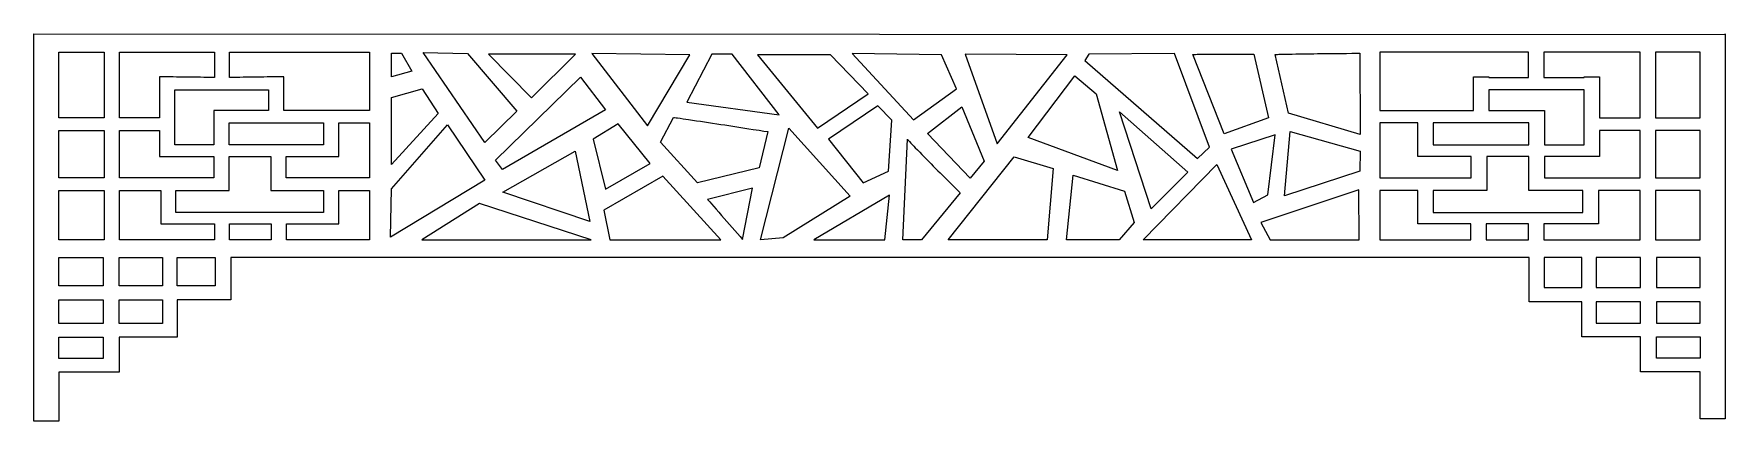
# Model space of a CAD drawing. Header units: centimetres. Extents: x -4.81 to 4.81, y -1.1 to 1.1.
import ezdxf

# ---------------------------------------------------------------- set-up
doc = ezdxf.new("R2010")
doc.units = ezdxf.units.CM
doc.header["$MEASUREMENT"] = 0
doc.layers.add('Layer 1', color=7, linetype='Continuous')

msp = doc.modelspace()

# ---------------------------------------------------------------- linework, layer by layer
at = {"layer": 'Layer 1', "color": 242}
for points, knots in [([(3.69401, -0.1714), (3.69401, -0.1714), (3.69401, -0.42175), (3.69401, -0.42175), (3.69401, -0.42175), (3.69401, -0.42175), (3.99359, -0.42175), (3.99359, -0.42175), (3.99359, -0.42175), (3.99359, -0.42175), (3.99359, -0.62242), (3.99359, -0.62242), (3.99359, -0.62242), (3.99359, -0.62242), (4.32596, -0.62242), (4.32596, -0.62242), (4.32596, -0.62242), (4.32596, -0.62242), (4.32596, -0.82022), (4.32596, -0.82022), (4.32596, -0.82022), (4.32596, -0.82022), (4.66597, -0.82022), (4.66597, -0.82022), (4.66597, -0.82022), (4.66597, -0.82022), (4.66597, -1.08805), (4.66597, -1.08805), (4.66597, -1.08805), (4.66597, -1.08805), (4.80778, -1.08805), (4.80778, -1.08805), (4.80778, -1.08805), (4.80778, -1.08805), (4.80778, -0.1714), (4.80778, -0.1714), (4.80778, -0.1714), (4.80778, -0.1714), (4.80778, -0.09578), (4.80778, -0.09578), (4.80778, -0.09578), (4.80778, -0.09578), (4.80778, 0.99654), (4.80778, 0.99654), (4.80778, 0.99654), (4.80778, 0.99654), (4.80778, 1.10108), (4.80778, 1.10108), (4.80778, 1.10108), (4.80778, 1.10108), (4.80778, 1.09635), (4.80778, 1.09635), (4.80778, 1.09635), (4.80778, 1.09635), (-4.80777, 1.10108), (-4.80777, 1.10108), (-4.80777, 1.10108), (-4.80777, 1.10108), (-4.80777, 0.99654), (-4.80777, 0.99654), (-4.80777, 0.99654), (-4.80777, 0.99654), (-4.80777, -0.09578), (-4.80777, -0.09578), (-4.80777, -0.09578), (-4.80777, -0.09578), (-4.80777, -0.1714), (-4.80777, -0.1714), (-4.80777, -0.1714), (-4.80777, -0.1714), (-4.80777, -1.10108), (-4.80777, -1.10108), (-4.80777, -1.10108), (-4.80777, -1.10108), (-4.66596, -1.10108), (-4.66596, -1.10108), (-4.66596, -1.10108), (-4.66596, -1.10108), (-4.66596, -0.82214), (-4.66596, -0.82214), (-4.66596, -0.82214), (-4.66596, -0.82214), (-4.32277, -0.82214), (-4.32277, -0.82214), (-4.32277, -0.82214), (-4.32277, -0.82214), (-4.32277, -0.62434), (-4.32277, -0.62434), (-4.32277, -0.62434), (-4.32277, -0.62434), (-3.99358, -0.62434), (-3.99358, -0.62434), (-3.99358, -0.62434), (-3.99358, -0.62434), (-3.99358, -0.41162), (-3.99358, -0.41162), (-3.99358, -0.41162), (-3.99358, -0.41162), (-3.68749, -0.41162), (-3.68749, -0.41162), (-3.68749, -0.41162), (-3.68749, -0.41162), (-3.68749, -0.1714), (-3.68749, -0.1714), (-3.68749, -0.1714), (-3.68749, -0.1714), (3.69401, -0.1714), (3.69401, -0.1714), (3.69401, -0.1714), (3.69401, -0.1714), (3.69401, -0.1714), (3.69401, -0.1714)], [0, 0, 0, 0, 0.0344828, 0.0344828, 0.0344828, 0.0344828, 0.0689655, 0.0689655, 0.0689655, 0.0689655, 0.1034483, 0.1034483, 0.1034483, 0.1034483, 0.137931, 0.137931, 0.137931, 0.137931, 0.1724138, 0.1724138, 0.1724138, 0.1724138, 0.2068966, 0.2068966, 0.2068966, 0.2068966, 0.2413793, 0.2413793, 0.2413793, 0.2413793, 0.2758621, 0.2758621, 0.2758621, 0.2758621, 0.3103448, 0.3103448, 0.3103448, 0.3103448, 0.3448276, 0.3448276, 0.3448276, 0.3448276, 0.3793103, 0.3793103, 0.3793103, 0.3793103, 0.4137931, 0.4137931, 0.4137931, 0.4137931, 0.4482759, 0.4482759, 0.4482759, 0.4482759, 0.4827586, 0.4827586, 0.4827586, 0.4827586, 0.5172414, 0.5172414, 0.5172414, 0.5172414, 0.5517241, 0.5517241, 0.5517241, 0.5517241, 0.5862069, 0.5862069, 0.5862069, 0.5862069, 0.6206897, 0.6206897, 0.6206897, 0.6206897, 0.6551724, 0.6551724, 0.6551724, 0.6551724, 0.6896552, 0.6896552, 0.6896552, 0.6896552, 0.7241379, 0.7241379, 0.7241379, 0.7241379, 0.7586207, 0.7586207, 0.7586207, 0.7586207, 0.7931034, 0.7931034, 0.7931034, 0.7931034, 0.8275862, 0.8275862, 0.8275862, 0.8275862, 0.862069, 0.862069, 0.862069, 0.862069, 0.8965517, 0.8965517, 0.8965517, 0.8965517, 0.9310345, 0.9310345, 0.9310345, 0.9310345, 1, 1, 1, 1]), ([(-4.66596, 0.62345), (-4.66596, 0.62345), (-4.40787, 0.62345), (-4.40787, 0.62345), (-4.40787, 0.62345), (-4.40787, 0.62345), (-4.40787, 0.99654), (-4.40787, 0.99654), (-4.40787, 0.99654), (-4.40787, 0.99654), (-4.66596, 0.99654), (-4.66596, 0.99654), (-4.66596, 0.99654), (-4.66596, 0.99654), (-4.66596, 0.62345), (-4.66596, 0.62345)], [0, 0, 0, 0, 0.2, 0.2, 0.2, 0.2, 0.4, 0.4, 0.4, 0.4, 0.6, 0.6, 0.6, 0.6, 1, 1, 1, 1]), ([(-4.32097, 0.99654), (-4.32097, 0.99654), (-4.32097, 0.62345), (-4.32097, 0.62345), (-4.32097, 0.62345), (-4.32097, 0.62345), (-4.09321, 0.62345), (-4.09321, 0.62345), (-4.09321, 0.62345), (-4.09321, 0.62345), (-4.09321, 0.85632), (-4.09321, 0.85632), (-4.09321, 0.85632), (-4.04164, 0.85606), (-3.99006, 0.85555), (-3.9385, 0.85479), (-3.9385, 0.85479), (-3.88618, 0.85401), (-3.83387, 0.8535), (-3.78155, 0.85326), (-3.78155, 0.85326), (-3.78155, 0.85326), (-3.78155, 0.99654), (-3.78155, 0.99654), (-3.78155, 0.99654), (-3.78155, 0.99654), (-4.32097, 0.99654), (-4.32097, 0.99654)], [0, 0, 0, 0, 0.125, 0.125, 0.125, 0.125, 0.25, 0.25, 0.25, 0.25, 0.375, 0.375, 0.375, 0.375, 0.5, 0.5, 0.5, 0.5, 0.625, 0.625, 0.625, 0.625, 0.75, 0.75, 0.75, 0.75, 1, 1, 1, 1]), ([(-3.69465, 0.99654), (-3.69465, 0.99654), (-3.69464, 0.85326), (-3.69464, 0.85326), (-3.69464, 0.85326), (-3.64281, 0.85351), (-3.59098, 0.85405), (-3.53915, 0.85486), (-3.53915, 0.85486), (-3.4881, 0.85567), (-3.43704, 0.8562), (-3.38598, 0.85647), (-3.38598, 0.85647), (-3.38598, 0.85647), (-3.38598, 0.66573), (-3.38598, 0.66573), (-3.38598, 0.66573), (-3.38598, 0.66573), (-2.90007, 0.66573), (-2.90007, 0.66573), (-2.90007, 0.66573), (-2.90007, 0.66573), (-2.90007, 0.99654), (-2.90007, 0.99654), (-2.90007, 0.99654), (-2.90007, 0.99654), (-3.69465, 0.99654), (-3.69465, 0.99654)], [0, 0, 0, 0, 0.125, 0.125, 0.125, 0.125, 0.25, 0.25, 0.25, 0.25, 0.375, 0.375, 0.375, 0.375, 0.5, 0.5, 0.5, 0.5, 0.625, 0.625, 0.625, 0.625, 0.75, 0.75, 0.75, 0.75, 1, 1, 1, 1]), ([(-2.77355, 0.85614), (-2.77355, 0.85614), (-2.65817, 0.88896), (-2.65817, 0.88896), (-2.65817, 0.88896), (-2.65817, 0.88896), (-2.71666, 0.99063), (-2.71666, 0.99063), (-2.71666, 0.99063), (-2.71666, 0.99063), (-2.77355, 0.99166), (-2.77355, 0.99166), (-2.77355, 0.99166), (-2.77355, 0.99166), (-2.77355, 0.85614), (-2.77355, 0.85614)], [0, 0, 0, 0, 0.2, 0.2, 0.2, 0.2, 0.4, 0.4, 0.4, 0.4, 0.6, 0.6, 0.6, 0.6, 1, 1, 1, 1]), ([(-2.59462, 0.99487), (-2.59462, 0.99487), (-2.24303, 0.48274), (-2.24303, 0.48274), (-2.24303, 0.48274), (-2.24303, 0.48274), (-2.06262, 0.66165), (-2.06262, 0.66165), (-2.06262, 0.66165), (-2.06262, 0.66165), (-2.34176, 0.98891), (-2.34176, 0.98891), (-2.34176, 0.98891), (-2.34176, 0.98891), (-2.59462, 0.99487), (-2.59462, 0.99487)], [0, 0, 0, 0, 0.2, 0.2, 0.2, 0.2, 0.4, 0.4, 0.4, 0.4, 0.6, 0.6, 0.6, 0.6, 1, 1, 1, 1]), ([(-2.22343, 0.98555), (-2.22343, 0.98555), (-1.72769, 0.98555), (-1.72769, 0.98555), (-1.72769, 0.98555), (-1.72769, 0.98555), (-1.97916, 0.7375), (-1.97916, 0.7375), (-1.97916, 0.7375), (-1.97916, 0.7375), (-2.22343, 0.98555), (-2.22343, 0.98555)], [0, 0, 0, 0, 0.25, 0.25, 0.25, 0.25, 0.5, 0.5, 0.5, 0.5, 1, 1, 1, 1]), ([(-1.63564, 0.98895), (-1.63564, 0.98895), (-1.07837, 0.98173), (-1.07837, 0.98173), (-1.07837, 0.98173), (-1.07837, 0.98173), (-1.31884, 0.5778), (-1.31884, 0.5778), (-1.31884, 0.5778), (-1.31884, 0.5778), (-1.63564, 0.98895), (-1.63564, 0.98895)], [0, 0, 0, 0, 0.25, 0.25, 0.25, 0.25, 0.5, 0.5, 0.5, 0.5, 1, 1, 1, 1]), ([(-0.95352, 0.98555), (-0.95352, 0.98555), (-0.83825, 0.98555), (-0.83825, 0.98555), (-0.83825, 0.98555), (-0.83825, 0.98555), (-0.57039, 0.64055), (-0.57039, 0.64055), (-0.57039, 0.64055), (-0.57039, 0.64055), (-1.09525, 0.71274), (-1.09525, 0.71274), (-1.09525, 0.71274), (-1.09525, 0.71274), (-0.95352, 0.98555), (-0.95352, 0.98555)], [0, 0, 0, 0, 0.2, 0.2, 0.2, 0.2, 0.4, 0.4, 0.4, 0.4, 0.6, 0.6, 0.6, 0.6, 1, 1, 1, 1]), ([(-0.69287, 0.98215), (-0.69287, 0.98215), (-0.27926, 0.98215), (-0.27926, 0.98215), (-0.27926, 0.98215), (-0.27926, 0.98215), (-0.06456, 0.75948), (-0.06456, 0.75948), (-0.06456, 0.75948), (-0.06456, 0.75948), (-0.35317, 0.56421), (-0.35317, 0.56421), (-0.35317, 0.56421), (-0.35317, 0.56421), (-0.69287, 0.98215), (-0.69287, 0.98215)], [0, 0, 0, 0, 0.2, 0.2, 0.2, 0.2, 0.4, 0.4, 0.4, 0.4, 0.6, 0.6, 0.6, 0.6, 1, 1, 1, 1]), ([(-0.15469, 0.98895), (-0.15469, 0.98895), (0.3532, 0.98245), (0.3532, 0.98245), (0.3532, 0.98245), (0.3532, 0.98245), (0.43752, 0.78809), (0.43752, 0.78809), (0.43752, 0.78809), (0.43752, 0.78809), (0.19264, 0.61177), (0.19264, 0.61177), (0.19264, 0.61177), (0.19264, 0.61177), (-0.15469, 0.98895), (-0.15469, 0.98895)], [0, 0, 0, 0, 0.2, 0.2, 0.2, 0.2, 0.4, 0.4, 0.4, 0.4, 0.6, 0.6, 0.6, 0.6, 1, 1, 1, 1]), ([(0.48654, 0.98555), (0.48654, 0.98555), (1.06671, 0.98215), (1.06671, 0.98215), (1.06671, 0.98215), (1.06671, 0.98215), (0.66975, 0.4766), (0.66975, 0.4766), (0.66975, 0.4766), (0.66975, 0.4766), (0.48654, 0.98555), (0.48654, 0.98555)], [0, 0, 0, 0, 0.25, 0.25, 0.25, 0.25, 0.5, 0.5, 0.5, 0.5, 1, 1, 1, 1]), ([(1.1902, 0.98555), (1.1902, 0.98555), (1.67741, 0.98895), (1.67741, 0.98895), (1.67741, 0.98895), (1.67741, 0.98895), (1.87605, 0.45609), (1.87605, 0.45609), (1.87605, 0.45609), (1.87605, 0.45609), (1.80726, 0.39275), (1.80726, 0.39275), (1.80726, 0.39275), (1.80726, 0.39275), (1.16679, 0.9495), (1.16679, 0.9495), (1.16679, 0.9495), (1.16679, 0.9495), (1.1902, 0.98555), (1.1902, 0.98555)], [0, 0, 0, 0, 0.1666667, 0.1666667, 0.1666667, 0.1666667, 0.3333333, 0.3333333, 0.3333333, 0.3333333, 0.5, 0.5, 0.5, 0.5, 0.6666667, 0.6666667, 0.6666667, 0.6666667, 1, 1, 1, 1]), ([(1.78182, 0.98297), (1.78182, 0.98297), (1.95918, 0.53249), (1.95918, 0.53249), (1.95918, 0.53249), (1.95918, 0.53249), (2.21228, 0.62433), (2.21228, 0.62433), (2.21228, 0.62433), (2.21228, 0.62433), (2.12744, 0.98516), (2.12744, 0.98516), (2.12744, 0.98516), (2.12744, 0.98516), (2.11252, 0.98525), (2.11252, 0.98525), (2.11252, 0.98525), (2.11252, 0.98525), (2.09539, 0.98534), (2.09539, 0.98534), (2.09539, 0.98534), (2.09539, 0.98534), (2.07319, 0.98544), (2.07319, 0.98544), (2.07319, 0.98544), (2.03345, 0.98562), (1.99371, 0.98572), (1.95397, 0.98574), (1.95397, 0.98574), (1.91434, 0.98574), (1.87471, 0.98556), (1.83508, 0.98519), (1.83508, 0.98519), (1.82211, 0.98503), (1.80913, 0.98474), (1.79617, 0.98434), (1.79617, 0.98434), (1.79391, 0.98426), (1.79165, 0.98419), (1.78939, 0.98414), (1.78939, 0.98414), (1.78713, 0.98409), (1.78487, 0.98383), (1.78266, 0.98337), (1.78266, 0.98337), (1.78266, 0.98337), (1.78182, 0.98297), (1.78182, 0.98297)], [0, 0, 0, 0, 0.0769231, 0.0769231, 0.0769231, 0.0769231, 0.1538462, 0.1538462, 0.1538462, 0.1538462, 0.2307692, 0.2307692, 0.2307692, 0.2307692, 0.3076923, 0.3076923, 0.3076923, 0.3076923, 0.3846154, 0.3846154, 0.3846154, 0.3846154, 0.4615385, 0.4615385, 0.4615385, 0.4615385, 0.5384615, 0.5384615, 0.5384615, 0.5384615, 0.6153846, 0.6153846, 0.6153846, 0.6153846, 0.6923077, 0.6923077, 0.6923077, 0.6923077, 0.7692308, 0.7692308, 0.7692308, 0.7692308, 0.8461538, 0.8461538, 0.8461538, 0.8461538, 1, 1, 1, 1]), ([(2.25026, 0.98297), (2.25026, 0.98297), (2.32511, 0.65057), (2.32511, 0.65057), (2.32511, 0.65057), (2.32511, 0.65057), (2.73191, 0.52811), (2.73191, 0.52811), (2.73191, 0.52811), (2.73191, 0.52811), (2.73043, 0.99056), (2.73043, 0.99056), (2.73043, 0.99056), (2.73043, 0.99056), (2.70976, 0.99041), (2.70976, 0.99041), (2.70976, 0.99041), (2.70976, 0.99041), (2.68603, 0.99023), (2.68603, 0.99023), (2.68603, 0.99023), (2.68603, 0.99023), (2.65526, 0.98998), (2.65526, 0.98998), (2.65526, 0.98998), (2.60017, 0.98953), (2.54508, 0.989), (2.48998, 0.98838), (2.48998, 0.98838), (2.43495, 0.98775), (2.37991, 0.98695), (2.32488, 0.98597), (2.32488, 0.98597), (2.30679, 0.9856), (2.2887, 0.98512), (2.27061, 0.98453), (2.27061, 0.98453), (2.26557, 0.98434), (2.26053, 0.98408), (2.25549, 0.98376), (2.25549, 0.98376), (2.25483, 0.98372), (2.25418, 0.98366), (2.25352, 0.98361), (2.25352, 0.98361), (2.25286, 0.98355), (2.25221, 0.98347), (2.25155, 0.98337), (2.25155, 0.98337), (2.25155, 0.98337), (2.25057, 0.98318), (2.25057, 0.98318), (2.25057, 0.98318), (2.25057, 0.98318), (2.25026, 0.98297), (2.25026, 0.98297)], [0, 0, 0, 0, 0.0666667, 0.0666667, 0.0666667, 0.0666667, 0.1333333, 0.1333333, 0.1333333, 0.1333333, 0.2, 0.2, 0.2, 0.2, 0.2666667, 0.2666667, 0.2666667, 0.2666667, 0.3333333, 0.3333333, 0.3333333, 0.3333333, 0.4, 0.4, 0.4, 0.4, 0.4666667, 0.4666667, 0.4666667, 0.4666667, 0.5333333, 0.5333333, 0.5333333, 0.5333333, 0.6, 0.6, 0.6, 0.6, 0.6666667, 0.6666667, 0.6666667, 0.6666667, 0.7333333, 0.7333333, 0.7333333, 0.7333333, 0.8, 0.8, 0.8, 0.8, 0.8666667, 0.8666667, 0.8666667, 0.8666667, 1, 1, 1, 1]), ([(3.68942, 0.99654), (3.68942, 0.99654), (3.68942, 0.85326), (3.68942, 0.85326), (3.68942, 0.85326), (3.68942, 0.85326), (3.46457, 0.85326), (3.46457, 0.85326), (3.46457, 0.85326), (3.46457, 0.85326), (3.46457, 0.85647), (3.46457, 0.85647), (3.46457, 0.85647), (3.46457, 0.85647), (3.37645, 0.85647), (3.37645, 0.85647), (3.37645, 0.85647), (3.37645, 0.85647), (3.37645, 0.66573), (3.37645, 0.66573), (3.37645, 0.66573), (3.37645, 0.66573), (2.8451, 0.66573), (2.8451, 0.66573), (2.8451, 0.66573), (2.8451, 0.66573), (2.8451, 0.99654), (2.8451, 0.99654), (2.8451, 0.99654), (2.8451, 0.99654), (3.68942, 0.99654), (3.68942, 0.99654)], [0, 0, 0, 0, 0.1111111, 0.1111111, 0.1111111, 0.1111111, 0.2222222, 0.2222222, 0.2222222, 0.2222222, 0.3333333, 0.3333333, 0.3333333, 0.3333333, 0.4444444, 0.4444444, 0.4444444, 0.4444444, 0.5555556, 0.5555556, 0.5555556, 0.5555556, 0.6666667, 0.6666667, 0.6666667, 0.6666667, 0.7777778, 0.7777778, 0.7777778, 0.7777778, 1, 1, 1, 1]), ([(4.32449, 0.99654), (4.32449, 0.99654), (4.32449, 0.62345), (4.32449, 0.62345), (4.32449, 0.62345), (4.32449, 0.62345), (4.09355, 0.62345), (4.09355, 0.62345), (4.09355, 0.62345), (4.09355, 0.62345), (4.09355, 0.85631), (4.09355, 0.85631), (4.09355, 0.85631), (4.09355, 0.85631), (4.00543, 0.85631), (4.00543, 0.85631), (4.00543, 0.85631), (4.00543, 0.85631), (4.00543, 0.85326), (4.00543, 0.85326), (4.00543, 0.85326), (4.00543, 0.85326), (3.77754, 0.85326), (3.77754, 0.85326), (3.77754, 0.85326), (3.77754, 0.85326), (3.77754, 0.99654), (3.77754, 0.99654), (3.77754, 0.99654), (3.77754, 0.99654), (3.79369, 0.99654), (3.79369, 0.99654), (3.79369, 0.99654), (3.79369, 0.99654), (4.32109, 0.99654), (4.32109, 0.99654), (4.32109, 0.99654), (4.32109, 0.99654), (4.32449, 0.99654), (4.32449, 0.99654)], [0, 0, 0, 0, 0.0909091, 0.0909091, 0.0909091, 0.0909091, 0.1818182, 0.1818182, 0.1818182, 0.1818182, 0.2727273, 0.2727273, 0.2727273, 0.2727273, 0.3636364, 0.3636364, 0.3636364, 0.3636364, 0.4545455, 0.4545455, 0.4545455, 0.4545455, 0.5454545, 0.5454545, 0.5454545, 0.5454545, 0.6363636, 0.6363636, 0.6363636, 0.6363636, 0.7272727, 0.7272727, 0.7272727, 0.7272727, 0.8181818, 0.8181818, 0.8181818, 0.8181818, 1, 1, 1, 1]), ([(4.66597, 0.62345), (4.66597, 0.62345), (4.4126, 0.62345), (4.4126, 0.62345), (4.4126, 0.62345), (4.4126, 0.62345), (4.4126, 0.99654), (4.4126, 0.99654), (4.4126, 0.99654), (4.4126, 0.99654), (4.66597, 0.99654), (4.66597, 0.99654), (4.66597, 0.99654), (4.66597, 0.99654), (4.66597, 0.62345), (4.66597, 0.62345)], [0, 0, 0, 0, 0.2, 0.2, 0.2, 0.2, 0.4, 0.4, 0.4, 0.4, 0.6, 0.6, 0.6, 0.6, 1, 1, 1, 1]), ([(-3.78454, 0.63675), (-3.78454, 0.63675), (-3.78492, 0.66595), (-3.78492, 0.66595), (-3.78492, 0.66595), (-3.78492, 0.66595), (-3.77661, 0.66573), (-3.77661, 0.66573), (-3.77661, 0.66573), (-3.77661, 0.66573), (-3.47289, 0.66573), (-3.47289, 0.66573), (-3.47289, 0.66573), (-3.47289, 0.66573), (-3.47289, 0.78178), (-3.47289, 0.78178), (-3.47289, 0.78178), (-3.47289, 0.78178), (-4.00631, 0.78178), (-4.00631, 0.78178), (-4.00631, 0.78178), (-4.00631, 0.78178), (-4.00631, 0.47), (-4.00631, 0.47), (-4.00631, 0.47), (-4.00631, 0.47), (-3.78454, 0.47), (-3.78454, 0.47), (-3.78454, 0.47), (-3.78454, 0.47), (-3.78454, 0.63675), (-3.78454, 0.63675)], [0, 0, 0, 0, 0.1111111, 0.1111111, 0.1111111, 0.1111111, 0.2222222, 0.2222222, 0.2222222, 0.2222222, 0.3333333, 0.3333333, 0.3333333, 0.3333333, 0.4444444, 0.4444444, 0.4444444, 0.4444444, 0.5555556, 0.5555556, 0.5555556, 0.5555556, 0.6666667, 0.6666667, 0.6666667, 0.6666667, 0.7777778, 0.7777778, 0.7777778, 0.7777778, 1, 1, 1, 1]), ([(-2.77355, 0.35809), (-2.77355, 0.35809), (-2.50817, 0.64774), (-2.50817, 0.64774), (-2.50817, 0.64774), (-2.50817, 0.64774), (-2.60028, 0.78894), (-2.60028, 0.78894), (-2.60028, 0.78894), (-2.60028, 0.78894), (-2.77355, 0.73903), (-2.77355, 0.73903), (-2.77355, 0.73903), (-2.77355, 0.73903), (-2.77355, 0.35809), (-2.77355, 0.35809)], [0, 0, 0, 0, 0.2, 0.2, 0.2, 0.2, 0.4, 0.4, 0.4, 0.4, 0.6, 0.6, 0.6, 0.6, 1, 1, 1, 1]), ([(-1.69917, 0.8555), (-1.69917, 0.8555), (-2.18391, 0.38241), (-2.18391, 0.38241), (-2.18391, 0.38241), (-2.18391, 0.38241), (-2.14286, 0.33), (-2.14286, 0.33), (-2.14286, 0.33), (-2.14286, 0.33), (-1.55777, 0.6682), (-1.55777, 0.6682), (-1.55777, 0.6682), (-1.55777, 0.6682), (-1.69917, 0.8555), (-1.69917, 0.8555)], [0, 0, 0, 0, 0.2, 0.2, 0.2, 0.2, 0.4, 0.4, 0.4, 0.4, 0.6, 0.6, 0.6, 0.6, 1, 1, 1, 1]), ([(1.11048, 0.86313), (1.11048, 0.86313), (0.84499, 0.51121), (0.84499, 0.51121), (0.84499, 0.51121), (0.84499, 0.51121), (1.35298, 0.32324), (1.35298, 0.32324), (1.35298, 0.32324), (1.35298, 0.32324), (1.23219, 0.76047), (1.23219, 0.76047), (1.23219, 0.76047), (1.23219, 0.76047), (1.11048, 0.86313), (1.11048, 0.86313)], [0, 0, 0, 0, 0.2, 0.2, 0.2, 0.2, 0.4, 0.4, 0.4, 0.4, 0.6, 0.6, 0.6, 0.6, 1, 1, 1, 1]), ([(3.78058, 0.63675), (3.78058, 0.63675), (3.78095, 0.66595), (3.78095, 0.66595), (3.78095, 0.66595), (3.78095, 0.66595), (3.77254, 0.66573), (3.77254, 0.66573), (3.77254, 0.66573), (3.77254, 0.66573), (3.46457, 0.66573), (3.46457, 0.66573), (3.46457, 0.66573), (3.46457, 0.66573), (3.46457, 0.78178), (3.46457, 0.78178), (3.46457, 0.78178), (3.46457, 0.78178), (4.00543, 0.78178), (4.00543, 0.78178), (4.00543, 0.78178), (4.00543, 0.78178), (4.00543, 0.47), (4.00543, 0.47), (4.00543, 0.47), (4.00543, 0.47), (3.78058, 0.47), (3.78058, 0.47), (3.78058, 0.47), (3.78058, 0.47), (3.78058, 0.63675), (3.78058, 0.63675)], [0, 0, 0, 0, 0.1111111, 0.1111111, 0.1111111, 0.1111111, 0.2222222, 0.2222222, 0.2222222, 0.2222222, 0.3333333, 0.3333333, 0.3333333, 0.3333333, 0.4444444, 0.4444444, 0.4444444, 0.4444444, 0.5555556, 0.5555556, 0.5555556, 0.5555556, 0.6666667, 0.6666667, 0.6666667, 0.6666667, 0.7777778, 0.7777778, 0.7777778, 0.7777778, 1, 1, 1, 1]), ([(-0.29051, 0.50176), (-0.29051, 0.50176), (-0.00902, 0.69185), (-0.00902, 0.69185), (-0.00902, 0.69185), (-0.00902, 0.69185), (0.06972, 0.60988), (0.06972, 0.60988), (0.06972, 0.60988), (0.06972, 0.60988), (0.05141, 0.31956), (0.05141, 0.31956), (0.05141, 0.31956), (0.05141, 0.31956), (-0.09218, 0.25331), (-0.09218, 0.25331), (-0.09218, 0.25331), (-0.09218, 0.25331), (-0.29051, 0.50176), (-0.29051, 0.50176)], [0, 0, 0, 0, 0.1666667, 0.1666667, 0.1666667, 0.1666667, 0.3333333, 0.3333333, 0.3333333, 0.3333333, 0.5, 0.5, 0.5, 0.5, 0.6666667, 0.6666667, 0.6666667, 0.6666667, 1, 1, 1, 1]), ([(0.46847, 0.6852), (0.46847, 0.6852), (0.2722, 0.53447), (0.2722, 0.53447), (0.2722, 0.53447), (0.2722, 0.53447), (0.51478, 0.28109), (0.51478, 0.28109), (0.51478, 0.28109), (0.51478, 0.28109), (0.59443, 0.37806), (0.59443, 0.37806), (0.59443, 0.37806), (0.59443, 0.37806), (0.46847, 0.6852), (0.46847, 0.6852)], [0, 0, 0, 0, 0.2, 0.2, 0.2, 0.2, 0.4, 0.4, 0.4, 0.4, 0.6, 0.6, 0.6, 0.6, 1, 1, 1, 1]), ([(-3.69764, 0.59425), (-3.69764, 0.59425), (-3.69764, 0.47), (-3.69764, 0.47), (-3.69764, 0.47), (-3.69764, 0.47), (-3.16123, 0.47), (-3.16123, 0.47), (-3.16123, 0.47), (-3.16123, 0.47), (-3.16123, 0.59425), (-3.16123, 0.59425), (-3.16123, 0.59425), (-3.16123, 0.59425), (-3.69764, 0.59425), (-3.69764, 0.59425)], [0, 0, 0, 0, 0.2, 0.2, 0.2, 0.2, 0.4, 0.4, 0.4, 0.4, 0.6, 0.6, 0.6, 0.6, 1, 1, 1, 1]), ([(-2.90007, 0.59425), (-2.90007, 0.59425), (-3.07432, 0.59425), (-3.07432, 0.59425), (-3.07432, 0.59425), (-3.07432, 0.59425), (-3.07432, 0.40304), (-3.07432, 0.40304), (-3.07432, 0.40304), (-3.07432, 0.40304), (-3.16123, 0.40304), (-3.16123, 0.40304), (-3.16123, 0.40304), (-3.16123, 0.40304), (-3.37399, 0.40304), (-3.37399, 0.40304), (-3.37399, 0.40304), (-3.37399, 0.40304), (-3.37399, 0.28156), (-3.37399, 0.28156), (-3.37399, 0.28156), (-3.37399, 0.28156), (-2.90007, 0.28156), (-2.90007, 0.28156), (-2.90007, 0.28156), (-2.90007, 0.28156), (-2.90007, 0.59425), (-2.90007, 0.59425)], [0, 0, 0, 0, 0.125, 0.125, 0.125, 0.125, 0.25, 0.25, 0.25, 0.25, 0.375, 0.375, 0.375, 0.375, 0.5, 0.5, 0.5, 0.5, 0.625, 0.625, 0.625, 0.625, 0.75, 0.75, 0.75, 0.75, 1, 1, 1, 1]), ([(-2.77355, 0.21986), (-2.77355, 0.21986), (-2.77915, -0.05474), (-2.77915, -0.05474), (-2.77915, -0.05474), (-2.77915, -0.05474), (-2.24452, 0.2698), (-2.24452, 0.2698), (-2.24452, 0.2698), (-2.24452, 0.2698), (-2.45626, 0.58459), (-2.45626, 0.58459), (-2.45626, 0.58459), (-2.45626, 0.58459), (-2.77355, 0.21986), (-2.77355, 0.21986)], [0, 0, 0, 0, 0.2, 0.2, 0.2, 0.2, 0.4, 0.4, 0.4, 0.4, 0.6, 0.6, 0.6, 0.6, 1, 1, 1, 1]), ([(-1.62758, 0.5028), (-1.62758, 0.5028), (-1.48577, 0.58993), (-1.48577, 0.58993), (-1.48577, 0.58993), (-1.48577, 0.58993), (-1.30391, 0.36398), (-1.30391, 0.36398), (-1.30391, 0.36398), (-1.30391, 0.36398), (-1.55752, 0.21823), (-1.55752, 0.21823), (-1.55752, 0.21823), (-1.55752, 0.21823), (-1.62758, 0.5028), (-1.62758, 0.5028)], [0, 0, 0, 0, 0.2, 0.2, 0.2, 0.2, 0.4, 0.4, 0.4, 0.4, 0.6, 0.6, 0.6, 0.6, 1, 1, 1, 1]), ([(-1.17099, 0.62537), (-1.17099, 0.62537), (-1.24547, 0.48484), (-1.24547, 0.48484), (-1.24547, 0.48484), (-1.24547, 0.48484), (-1.03503, 0.25465), (-1.03503, 0.25465), (-1.03503, 0.25465), (-1.03503, 0.25465), (-0.68422, 0.33861), (-0.68422, 0.33861), (-0.68422, 0.33861), (-0.68422, 0.33861), (-0.63554, 0.54503), (-0.63554, 0.54503), (-0.63554, 0.54503), (-0.63554, 0.54503), (-0.65848, 0.54861), (-0.65848, 0.54861), (-0.65848, 0.54861), (-0.65848, 0.54861), (-0.68481, 0.55271), (-0.68481, 0.55271), (-0.68481, 0.55271), (-0.68481, 0.55271), (-0.71898, 0.55802), (-0.71898, 0.55802), (-0.71898, 0.55802), (-0.78019, 0.56752), (-0.84142, 0.57696), (-0.90266, 0.58633), (-0.90266, 0.58633), (-0.96396, 0.59582), (-1.02529, 0.60507), (-1.08665, 0.61409), (-1.08665, 0.61409), (-1.10692, 0.61714), (-1.12721, 0.62004), (-1.14753, 0.62278), (-1.14753, 0.62278), (-1.15325, 0.6236), (-1.15898, 0.62433), (-1.16472, 0.62497), (-1.16472, 0.62497), (-1.16625, 0.62516), (-1.16778, 0.6253), (-1.16932, 0.6254), (-1.16932, 0.6254), (-1.1698, 0.62543), (-1.17028, 0.62547), (-1.17076, 0.6255), (-1.17076, 0.6255), (-1.17086, 0.62551), (-1.17095, 0.62546), (-1.17099, 0.62537)], [0, 0, 0, 0, 0.0666667, 0.0666667, 0.0666667, 0.0666667, 0.1333333, 0.1333333, 0.1333333, 0.1333333, 0.2, 0.2, 0.2, 0.2, 0.2666667, 0.2666667, 0.2666667, 0.2666667, 0.3333333, 0.3333333, 0.3333333, 0.3333333, 0.4, 0.4, 0.4, 0.4, 0.4666667, 0.4666667, 0.4666667, 0.4666667, 0.5333333, 0.5333333, 0.5333333, 0.5333333, 0.6, 0.6, 0.6, 0.6, 0.6666667, 0.6666667, 0.6666667, 0.6666667, 0.7333333, 0.7333333, 0.7333333, 0.7333333, 0.8, 0.8, 0.8, 0.8, 0.8666667, 0.8666667, 0.8666667, 0.8666667, 1, 1, 1, 1]), ([(1.36463, 0.65714), (1.36463, 0.65714), (1.54394, 0.10606), (1.54394, 0.10606), (1.54394, 0.10606), (1.54394, 0.10606), (1.75275, 0.3138), (1.75275, 0.3138), (1.75275, 0.3138), (1.75275, 0.3138), (1.36463, 0.65714), (1.36463, 0.65714)], [0, 0, 0, 0, 0.25, 0.25, 0.25, 0.25, 0.5, 0.5, 0.5, 0.5, 1, 1, 1, 1]), ([(2.8451, 0.59425), (2.8451, 0.59425), (3.06044, 0.59425), (3.06044, 0.59425), (3.06044, 0.59425), (3.06044, 0.59425), (3.06044, 0.40304), (3.06044, 0.40304), (3.06044, 0.40304), (3.06044, 0.40304), (3.14856, 0.40304), (3.14856, 0.40304), (3.14856, 0.40304), (3.14856, 0.40304), (3.3643, 0.40304), (3.3643, 0.40304), (3.3643, 0.40304), (3.3643, 0.40304), (3.3643, 0.28156), (3.3643, 0.28156), (3.3643, 0.28156), (3.3643, 0.28156), (2.8451, 0.28156), (2.8451, 0.28156), (2.8451, 0.28156), (2.8451, 0.28156), (2.8451, 0.59425), (2.8451, 0.59425)], [0, 0, 0, 0, 0.125, 0.125, 0.125, 0.125, 0.25, 0.25, 0.25, 0.25, 0.375, 0.375, 0.375, 0.375, 0.5, 0.5, 0.5, 0.5, 0.625, 0.625, 0.625, 0.625, 0.75, 0.75, 0.75, 0.75, 1, 1, 1, 1]), ([(3.69246, 0.59425), (3.69246, 0.59425), (3.69246, 0.47), (3.69246, 0.47), (3.69246, 0.47), (3.69246, 0.47), (3.14856, 0.47), (3.14856, 0.47), (3.14856, 0.47), (3.14856, 0.47), (3.14856, 0.59425), (3.14856, 0.59425), (3.14856, 0.59425), (3.14856, 0.59425), (3.69246, 0.59425), (3.69246, 0.59425)], [0, 0, 0, 0, 0.2, 0.2, 0.2, 0.2, 0.4, 0.4, 0.4, 0.4, 0.6, 0.6, 0.6, 0.6, 1, 1, 1, 1]), ([(-4.66596, 0.28156), (-4.66596, 0.28156), (-4.40787, 0.28156), (-4.40787, 0.28156), (-4.40787, 0.28156), (-4.40787, 0.28156), (-4.40787, 0.55197), (-4.40787, 0.55197), (-4.40787, 0.55197), (-4.40787, 0.55197), (-4.66596, 0.55197), (-4.66596, 0.55197), (-4.66596, 0.55197), (-4.66596, 0.55197), (-4.66596, 0.28156), (-4.66596, 0.28156)], [0, 0, 0, 0, 0.2, 0.2, 0.2, 0.2, 0.4, 0.4, 0.4, 0.4, 0.6, 0.6, 0.6, 0.6, 1, 1, 1, 1]), ([(-3.78454, 0.40304), (-3.78454, 0.40304), (-4.00631, 0.40304), (-4.00631, 0.40304), (-4.00631, 0.40304), (-4.00631, 0.40304), (-4.09321, 0.40304), (-4.09321, 0.40304), (-4.09321, 0.40304), (-4.09321, 0.40304), (-4.09321, 0.55197), (-4.09321, 0.55197), (-4.09321, 0.55197), (-4.09321, 0.55197), (-4.32097, 0.55197), (-4.32097, 0.55197), (-4.32097, 0.55197), (-4.32097, 0.55197), (-4.32097, 0.28156), (-4.32097, 0.28156), (-4.32097, 0.28156), (-4.32097, 0.28156), (-3.78454, 0.28156), (-3.78454, 0.28156), (-3.78454, 0.28156), (-3.78454, 0.28156), (-3.78454, 0.40304), (-3.78454, 0.40304)], [0, 0, 0, 0, 0.125, 0.125, 0.125, 0.125, 0.25, 0.25, 0.25, 0.25, 0.375, 0.375, 0.375, 0.375, 0.5, 0.5, 0.5, 0.5, 0.625, 0.625, 0.625, 0.625, 0.75, 0.75, 0.75, 0.75, 1, 1, 1, 1]), ([(-0.51468, 0.56449), (-0.51468, 0.56449), (-0.67639, -0.06997), (-0.67639, -0.06997), (-0.67639, -0.06997), (-0.67639, -0.06997), (-0.54815, -0.05844), (-0.54815, -0.05844), (-0.54815, -0.05844), (-0.54815, -0.05844), (-0.16605, 0.17906), (-0.16605, 0.17906), (-0.16605, 0.17906), (-0.16605, 0.17906), (-0.51468, 0.56449), (-0.51468, 0.56449)], [0, 0, 0, 0, 0.2, 0.2, 0.2, 0.2, 0.4, 0.4, 0.4, 0.4, 0.6, 0.6, 0.6, 0.6, 1, 1, 1, 1]), ([(0.15933, 0.50291), (0.15933, 0.50291), (0.13254, -0.06997), (0.13254, -0.06997), (0.13254, -0.06997), (0.13254, -0.06997), (0.23871, -0.06997), (0.23871, -0.06997), (0.23871, -0.06997), (0.23871, -0.06997), (0.45804, 0.19755), (0.45804, 0.19755), (0.45804, 0.19755), (0.45804, 0.19755), (0.4546, 0.20095), (0.4546, 0.20095), (0.4546, 0.20095), (0.4546, 0.20095), (0.4449, 0.21054), (0.4449, 0.21054), (0.4449, 0.21054), (0.4449, 0.21054), (0.42982, 0.22546), (0.42982, 0.22546), (0.42982, 0.22546), (0.42982, 0.22546), (0.42056, 0.23463), (0.42056, 0.23463), (0.42056, 0.23463), (0.42056, 0.23463), (0.4103, 0.2448), (0.4103, 0.2448), (0.4103, 0.2448), (0.37536, 0.27942), (0.34054, 0.31416), (0.30583, 0.34901), (0.30583, 0.34901), (0.27126, 0.38372), (0.23691, 0.41866), (0.20279, 0.45382), (0.20279, 0.45382), (0.1917, 0.46536), (0.18077, 0.47704), (0.16998, 0.48885), (0.16998, 0.48885), (0.16804, 0.49103), (0.16603, 0.49314), (0.16394, 0.49518), (0.16394, 0.49518), (0.16184, 0.49724), (0.16021, 0.49975), (0.15917, 0.50252), (0.15917, 0.50252), (0.15911, 0.50267), (0.15919, 0.50284), (0.15933, 0.50291)], [0, 0, 0, 0, 0.0666667, 0.0666667, 0.0666667, 0.0666667, 0.1333333, 0.1333333, 0.1333333, 0.1333333, 0.2, 0.2, 0.2, 0.2, 0.2666667, 0.2666667, 0.2666667, 0.2666667, 0.3333333, 0.3333333, 0.3333333, 0.3333333, 0.4, 0.4, 0.4, 0.4, 0.4666667, 0.4666667, 0.4666667, 0.4666667, 0.5333333, 0.5333333, 0.5333333, 0.5333333, 0.6, 0.6, 0.6, 0.6, 0.6666667, 0.6666667, 0.6666667, 0.6666667, 0.7333333, 0.7333333, 0.7333333, 0.7333333, 0.8, 0.8, 0.8, 0.8, 0.8666667, 0.8666667, 0.8666667, 0.8666667, 1, 1, 1, 1]), ([(1.9984, 0.44501), (1.9984, 0.44501), (2.24957, 0.5268), (2.24957, 0.5268), (2.24957, 0.5268), (2.24957, 0.5268), (2.20721, 0.18598), (2.20721, 0.18598), (2.20721, 0.18598), (2.20721, 0.18598), (2.12579, 0.14133), (2.12579, 0.14133), (2.12579, 0.14133), (2.12579, 0.14133), (1.9984, 0.44501), (1.9984, 0.44501)], [0, 0, 0, 0, 0.2, 0.2, 0.2, 0.2, 0.4, 0.4, 0.4, 0.4, 0.6, 0.6, 0.6, 0.6, 1, 1, 1, 1]), ([(2.33508, 0.54561), (2.33508, 0.54561), (2.30265, 0.18003), (2.30265, 0.18003), (2.30265, 0.18003), (2.30265, 0.18003), (2.72993, 0.32036), (2.72993, 0.32036), (2.72993, 0.32036), (2.72993, 0.32036), (2.73196, 0.43408), (2.73196, 0.43408), (2.73196, 0.43408), (2.73196, 0.43408), (2.33508, 0.54561), (2.33508, 0.54561)], [0, 0, 0, 0, 0.2, 0.2, 0.2, 0.2, 0.4, 0.4, 0.4, 0.4, 0.6, 0.6, 0.6, 0.6, 1, 1, 1, 1]), ([(3.78058, 0.40304), (3.78058, 0.40304), (4.00543, 0.40304), (4.00543, 0.40304), (4.00543, 0.40304), (4.00543, 0.40304), (4.09355, 0.40304), (4.09355, 0.40304), (4.09355, 0.40304), (4.09355, 0.40304), (4.09355, 0.55197), (4.09355, 0.55197), (4.09355, 0.55197), (4.09355, 0.55197), (4.32449, 0.55197), (4.32449, 0.55197), (4.32449, 0.55197), (4.32449, 0.55197), (4.32449, 0.28156), (4.32449, 0.28156), (4.32449, 0.28156), (4.32449, 0.28156), (3.78058, 0.28156), (3.78058, 0.28156), (3.78058, 0.28156), (3.78058, 0.28156), (3.78058, 0.40304), (3.78058, 0.40304)], [0, 0, 0, 0, 0.125, 0.125, 0.125, 0.125, 0.25, 0.25, 0.25, 0.25, 0.375, 0.375, 0.375, 0.375, 0.5, 0.5, 0.5, 0.5, 0.625, 0.625, 0.625, 0.625, 0.75, 0.75, 0.75, 0.75, 1, 1, 1, 1]), ([(4.66597, 0.28156), (4.66597, 0.28156), (4.4126, 0.28156), (4.4126, 0.28156), (4.4126, 0.28156), (4.4126, 0.28156), (4.4126, 0.55197), (4.4126, 0.55197), (4.4126, 0.55197), (4.4126, 0.55197), (4.66597, 0.55197), (4.66597, 0.55197), (4.66597, 0.55197), (4.66597, 0.55197), (4.66597, 0.28156), (4.66597, 0.28156)], [0, 0, 0, 0, 0.2, 0.2, 0.2, 0.2, 0.4, 0.4, 0.4, 0.4, 0.6, 0.6, 0.6, 0.6, 1, 1, 1, 1]), ([(-3.16123, 0.21009), (-3.16123, 0.21009), (-3.44584, 0.21009), (-3.44584, 0.21009), (-3.44584, 0.21009), (-3.44584, 0.21009), (-3.46126, 0.20977), (-3.46126, 0.20977), (-3.46126, 0.20977), (-3.46126, 0.20977), (-3.4609, 0.22516), (-3.4609, 0.22516), (-3.4609, 0.22516), (-3.4609, 0.22516), (-3.4609, 0.40304), (-3.4609, 0.40304), (-3.4609, 0.40304), (-3.4609, 0.40304), (-3.69764, 0.40304), (-3.69764, 0.40304), (-3.69764, 0.40304), (-3.69764, 0.40304), (-3.69764, 0.22516), (-3.69764, 0.22516), (-3.69764, 0.22516), (-3.69764, 0.22516), (-3.69749, 0.21068), (-3.69749, 0.21068), (-3.69749, 0.21068), (-3.69749, 0.21068), (-3.7118, 0.21009), (-3.7118, 0.21009), (-3.7118, 0.21009), (-3.7118, 0.21009), (-3.9997, 0.21009), (-3.9997, 0.21009), (-3.9997, 0.21009), (-3.9997, 0.21009), (-3.9997, 0.08487), (-3.9997, 0.08487), (-3.9997, 0.08487), (-3.9997, 0.08487), (-3.16123, 0.08487), (-3.16123, 0.08487), (-3.16123, 0.08487), (-3.16123, 0.08487), (-3.16123, 0.21009), (-3.16123, 0.21009)], [0, 0, 0, 0, 0.0769231, 0.0769231, 0.0769231, 0.0769231, 0.1538462, 0.1538462, 0.1538462, 0.1538462, 0.2307692, 0.2307692, 0.2307692, 0.2307692, 0.3076923, 0.3076923, 0.3076923, 0.3076923, 0.3846154, 0.3846154, 0.3846154, 0.3846154, 0.4615385, 0.4615385, 0.4615385, 0.4615385, 0.5384615, 0.5384615, 0.5384615, 0.5384615, 0.6153846, 0.6153846, 0.6153846, 0.6153846, 0.6923077, 0.6923077, 0.6923077, 0.6923077, 0.7692308, 0.7692308, 0.7692308, 0.7692308, 0.8461538, 0.8461538, 0.8461538, 0.8461538, 1, 1, 1, 1]), ([(-1.73106, 0.43359), (-1.73106, 0.43359), (-2.14116, 0.20148), (-2.14116, 0.20148), (-2.14116, 0.20148), (-2.14116, 0.20148), (-1.64709, 0.03414), (-1.64709, 0.03414), (-1.64709, 0.03414), (-1.64709, 0.03414), (-1.73106, 0.43359), (-1.73106, 0.43359)], [0, 0, 0, 0, 0.25, 0.25, 0.25, 0.25, 0.5, 0.5, 0.5, 0.5, 1, 1, 1, 1]), ([(0.76607, 0.40138), (0.76607, 0.40138), (0.38948, -0.06997), (0.38948, -0.06997), (0.38948, -0.06997), (0.38948, -0.06997), (0.95264, -0.06997), (0.95264, -0.06997), (0.95264, -0.06997), (0.95264, -0.06997), (0.98807, 0.33592), (0.98807, 0.33592), (0.98807, 0.33592), (0.98807, 0.33592), (0.76607, 0.40138), (0.76607, 0.40138)], [0, 0, 0, 0, 0.2, 0.2, 0.2, 0.2, 0.4, 0.4, 0.4, 0.4, 0.6, 0.6, 0.6, 0.6, 1, 1, 1, 1]), ([(3.14856, 0.21009), (3.14856, 0.21009), (3.43714, 0.21009), (3.43714, 0.21009), (3.43714, 0.21009), (3.43714, 0.21009), (3.45278, 0.20977), (3.45278, 0.20977), (3.45278, 0.20977), (3.45278, 0.20977), (3.45242, 0.22516), (3.45242, 0.22516), (3.45242, 0.22516), (3.45242, 0.22516), (3.45242, 0.40304), (3.45242, 0.40304), (3.45242, 0.40304), (3.45242, 0.40304), (3.69246, 0.40304), (3.69246, 0.40304), (3.69246, 0.40304), (3.69246, 0.40304), (3.69246, 0.22516), (3.69246, 0.22516), (3.69246, 0.22516), (3.69246, 0.22516), (3.69231, 0.21068), (3.69231, 0.21068), (3.69231, 0.21068), (3.69231, 0.21068), (3.70682, 0.21009), (3.70682, 0.21009), (3.70682, 0.21009), (3.70682, 0.21009), (3.99873, 0.21009), (3.99873, 0.21009), (3.99873, 0.21009), (3.99873, 0.21009), (3.99873, 0.08487), (3.99873, 0.08487), (3.99873, 0.08487), (3.99873, 0.08487), (3.14856, 0.08487), (3.14856, 0.08487), (3.14856, 0.08487), (3.14856, 0.08487), (3.14856, 0.21009), (3.14856, 0.21009)], [0, 0, 0, 0, 0.0769231, 0.0769231, 0.0769231, 0.0769231, 0.1538462, 0.1538462, 0.1538462, 0.1538462, 0.2307692, 0.2307692, 0.2307692, 0.2307692, 0.3076923, 0.3076923, 0.3076923, 0.3076923, 0.3846154, 0.3846154, 0.3846154, 0.3846154, 0.4615385, 0.4615385, 0.4615385, 0.4615385, 0.5384615, 0.5384615, 0.5384615, 0.5384615, 0.6153846, 0.6153846, 0.6153846, 0.6153846, 0.6923077, 0.6923077, 0.6923077, 0.6923077, 0.7692308, 0.7692308, 0.7692308, 0.7692308, 0.8461538, 0.8461538, 0.8461538, 0.8461538, 1, 1, 1, 1]), ([(-1.56693, 0.09928), (-1.56693, 0.09928), (-1.23105, 0.29238), (-1.23105, 0.29238), (-1.23105, 0.29238), (-1.23105, 0.29238), (-0.90244, -0.06997), (-0.90244, -0.06997), (-0.90244, -0.06997), (-0.90244, -0.06997), (-1.53359, -0.06997), (-1.53359, -0.06997), (-1.53359, -0.06997), (-1.53359, -0.06997), (-1.56693, 0.09928), (-1.56693, 0.09928)], [0, 0, 0, 0, 0.2, 0.2, 0.2, 0.2, 0.4, 0.4, 0.4, 0.4, 0.6, 0.6, 0.6, 0.6, 1, 1, 1, 1]), ([(1.10079, 0.29836), (1.10079, 0.29836), (1.06315, -0.06997), (1.06315, -0.06997), (1.06315, -0.06997), (1.06315, -0.06997), (1.36257, -0.06997), (1.36257, -0.06997), (1.36257, -0.06997), (1.36257, -0.06997), (1.44738, 0.02894), (1.44738, 0.02894), (1.44738, 0.02894), (1.44738, 0.02894), (1.39325, 0.20724), (1.39325, 0.20724), (1.39325, 0.20724), (1.39325, 0.20724), (1.10079, 0.29836), (1.10079, 0.29836)], [0, 0, 0, 0, 0.1666667, 0.1666667, 0.1666667, 0.1666667, 0.3333333, 0.3333333, 0.3333333, 0.3333333, 0.5, 0.5, 0.5, 0.5, 0.6666667, 0.6666667, 0.6666667, 0.6666667, 1, 1, 1, 1]), ([(1.91733, 0.35754), (1.91733, 0.35754), (1.49985, -0.06997), (1.49985, -0.06997), (1.49985, -0.06997), (1.49985, -0.06997), (2.11478, -0.06997), (2.11478, -0.06997), (2.11478, -0.06997), (2.11478, -0.06997), (1.91733, 0.35754), (1.91733, 0.35754)], [0, 0, 0, 0, 0.25, 0.25, 0.25, 0.25, 0.5, 0.5, 0.5, 0.5, 1, 1, 1, 1]), ([(-4.40787, -0.06997), (-4.40787, -0.06997), (-4.40787, 0.21009), (-4.40787, 0.21009), (-4.40787, 0.21009), (-4.40787, 0.21009), (-4.66596, 0.21009), (-4.66596, 0.21009), (-4.66596, 0.21009), (-4.66596, 0.21009), (-4.66596, -0.06997), (-4.66596, -0.06997), (-4.66596, -0.06997), (-4.66596, -0.06997), (-4.40787, -0.06997), (-4.40787, -0.06997)], [0, 0, 0, 0, 0.2, 0.2, 0.2, 0.2, 0.4, 0.4, 0.4, 0.4, 0.6, 0.6, 0.6, 0.6, 1, 1, 1, 1]), ([(-3.78155, -0.06997), (-3.78155, -0.06997), (-3.78155, 0.02108), (-3.78155, 0.02108), (-3.78155, 0.02108), (-3.78155, 0.02108), (-3.9997, 0.02125), (-3.9997, 0.02125), (-3.9997, 0.02125), (-3.9997, 0.02125), (-4.0866, 0.02125), (-4.0866, 0.02125), (-4.0866, 0.02125), (-4.0866, 0.02125), (-4.0866, 0.21009), (-4.0866, 0.21009), (-4.0866, 0.21009), (-4.0866, 0.21009), (-4.32097, 0.21009), (-4.32097, 0.21009), (-4.32097, 0.21009), (-4.32097, 0.21009), (-4.32097, -0.06997), (-4.32097, -0.06997), (-4.32097, -0.06997), (-4.32097, -0.06997), (-3.78155, -0.06997), (-3.78155, -0.06997)], [0, 0, 0, 0, 0.125, 0.125, 0.125, 0.125, 0.25, 0.25, 0.25, 0.25, 0.375, 0.375, 0.375, 0.375, 0.5, 0.5, 0.5, 0.5, 0.625, 0.625, 0.625, 0.625, 0.75, 0.75, 0.75, 0.75, 1, 1, 1, 1]), ([(-2.90007, 0.21009), (-2.90007, 0.21009), (-3.07432, 0.21009), (-3.07432, 0.21009), (-3.07432, 0.21009), (-3.07432, 0.21009), (-3.07432, 0.0206), (-3.07432, 0.0206), (-3.07432, 0.0206), (-3.07432, 0.0206), (-3.16123, 0.0206), (-3.16123, 0.0206), (-3.16123, 0.0206), (-3.16123, 0.0206), (-3.371, 0.02076), (-3.371, 0.02076), (-3.371, 0.02076), (-3.371, 0.02076), (-3.371, -0.06997), (-3.371, -0.06997), (-3.371, -0.06997), (-3.371, -0.06997), (-2.90007, -0.06997), (-2.90007, -0.06997), (-2.90007, -0.06997), (-2.90007, -0.06997), (-2.90007, 0.21009), (-2.90007, 0.21009)], [0, 0, 0, 0, 0.125, 0.125, 0.125, 0.125, 0.25, 0.25, 0.25, 0.25, 0.375, 0.375, 0.375, 0.375, 0.5, 0.5, 0.5, 0.5, 0.625, 0.625, 0.625, 0.625, 0.75, 0.75, 0.75, 0.75, 1, 1, 1, 1]), ([(-0.97829, 0.1601), (-0.97829, 0.1601), (-0.72137, 0.22284), (-0.72137, 0.22284), (-0.72137, 0.22284), (-0.72137, 0.22284), (-0.77815, -0.06766), (-0.77815, -0.06766), (-0.77815, -0.06766), (-0.81772, -0.02184), (-0.85758, 0.02373), (-0.89773, 0.06905), (-0.89773, 0.06905), (-0.89773, 0.06905), (-0.91398, 0.08738), (-0.91398, 0.08738), (-0.91398, 0.08738), (-0.91398, 0.08738), (-0.92923, 0.10458), (-0.92923, 0.10458), (-0.92923, 0.10458), (-0.92923, 0.10458), (-0.95521, 0.13386), (-0.95521, 0.13386), (-0.95521, 0.13386), (-0.95521, 0.13386), (-0.96517, 0.1451), (-0.96517, 0.1451), (-0.96517, 0.1451), (-0.96765, 0.14789), (-0.97012, 0.15069), (-0.97259, 0.1535), (-0.97259, 0.1535), (-0.9741, 0.15521), (-0.9756, 0.15693), (-0.97709, 0.15865), (-0.97709, 0.15865), (-0.97744, 0.15905), (-0.97779, 0.15945), (-0.97813, 0.15986), (-0.97813, 0.15986), (-0.97813, 0.15986), (-0.97829, 0.1601), (-0.97829, 0.1601)], [0, 0, 0, 0, 0.0833333, 0.0833333, 0.0833333, 0.0833333, 0.1666667, 0.1666667, 0.1666667, 0.1666667, 0.25, 0.25, 0.25, 0.25, 0.3333333, 0.3333333, 0.3333333, 0.3333333, 0.4166667, 0.4166667, 0.4166667, 0.4166667, 0.5, 0.5, 0.5, 0.5, 0.5833333, 0.5833333, 0.5833333, 0.5833333, 0.6666667, 0.6666667, 0.6666667, 0.6666667, 0.75, 0.75, 0.75, 0.75, 0.8333333, 0.8333333, 0.8333333, 0.8333333, 1, 1, 1, 1]), ([(2.16789, 0.02892), (2.16789, 0.02892), (2.72497, 0.21372), (2.72497, 0.21372), (2.72497, 0.21372), (2.72497, 0.21372), (2.72619, -0.06997), (2.72619, -0.06997), (2.72619, -0.06997), (2.72619, -0.06997), (2.22189, -0.06997), (2.22189, -0.06997), (2.22189, -0.06997), (2.22189, -0.06997), (2.16789, 0.02892), (2.16789, 0.02892)], [0, 0, 0, 0, 0.2, 0.2, 0.2, 0.2, 0.4, 0.4, 0.4, 0.4, 0.6, 0.6, 0.6, 0.6, 1, 1, 1, 1]), ([(2.8451, 0.21009), (2.8451, 0.21009), (3.06044, 0.21009), (3.06044, 0.21009), (3.06044, 0.21009), (3.06044, 0.21009), (3.06044, 0.0206), (3.06044, 0.0206), (3.06044, 0.0206), (3.06044, 0.0206), (3.14856, 0.0206), (3.14856, 0.0206), (3.14856, 0.0206), (3.14856, 0.0206), (3.36126, 0.02076), (3.36126, 0.02076), (3.36126, 0.02076), (3.36126, 0.02076), (3.36126, -0.06997), (3.36126, -0.06997), (3.36126, -0.06997), (3.36126, -0.06997), (2.8451, -0.06997), (2.8451, -0.06997), (2.8451, -0.06997), (2.8451, -0.06997), (2.8451, 0.21009), (2.8451, 0.21009)], [0, 0, 0, 0, 0.125, 0.125, 0.125, 0.125, 0.25, 0.25, 0.25, 0.25, 0.375, 0.375, 0.375, 0.375, 0.5, 0.5, 0.5, 0.5, 0.625, 0.625, 0.625, 0.625, 0.75, 0.75, 0.75, 0.75, 1, 1, 1, 1]), ([(3.77754, -0.06997), (3.77754, -0.06997), (3.77754, 0.02108), (3.77754, 0.02108), (3.77754, 0.02108), (3.77754, 0.02108), (3.99873, 0.02125), (3.99873, 0.02125), (3.99873, 0.02125), (3.99873, 0.02125), (4.08685, 0.02125), (4.08685, 0.02125), (4.08685, 0.02125), (4.08685, 0.02125), (4.08685, 0.21009), (4.08685, 0.21009), (4.08685, 0.21009), (4.08685, 0.21009), (4.32449, 0.21009), (4.32449, 0.21009), (4.32449, 0.21009), (4.32449, 0.21009), (4.32449, -0.06997), (4.32449, -0.06997), (4.32449, -0.06997), (4.32449, -0.06997), (4.32109, -0.06997), (4.32109, -0.06997), (4.32109, -0.06997), (4.32109, -0.06997), (3.79369, -0.06997), (3.79369, -0.06997), (3.79369, -0.06997), (3.79369, -0.06997), (3.77754, -0.06997), (3.77754, -0.06997)], [0, 0, 0, 0, 0.1, 0.1, 0.1, 0.1, 0.2, 0.2, 0.2, 0.2, 0.3, 0.3, 0.3, 0.3, 0.4, 0.4, 0.4, 0.4, 0.5, 0.5, 0.5, 0.5, 0.6, 0.6, 0.6, 0.6, 0.7, 0.7, 0.7, 0.7, 0.8, 0.8, 0.8, 0.8, 1, 1, 1, 1]), ([(4.4126, -0.06997), (4.4126, -0.06997), (4.4126, 0.21009), (4.4126, 0.21009), (4.4126, 0.21009), (4.4126, 0.21009), (4.66597, 0.21009), (4.66597, 0.21009), (4.66597, 0.21009), (4.66597, 0.21009), (4.66597, -0.06997), (4.66597, -0.06997), (4.66597, -0.06997), (4.66597, -0.06997), (4.4126, -0.06997), (4.4126, -0.06997)], [0, 0, 0, 0, 0.2, 0.2, 0.2, 0.2, 0.4, 0.4, 0.4, 0.4, 0.6, 0.6, 0.6, 0.6, 1, 1, 1, 1]), ([(-2.60268, -0.06997), (-2.60268, -0.06997), (-2.27314, 0.13583), (-2.27314, 0.13583), (-2.27314, 0.13583), (-2.27314, 0.13583), (-1.63974, -0.06997), (-1.63974, -0.06997), (-1.63974, -0.06997), (-1.63974, -0.06997), (-2.60268, -0.06997), (-2.60268, -0.06997)], [0, 0, 0, 0, 0.25, 0.25, 0.25, 0.25, 0.5, 0.5, 0.5, 0.5, 1, 1, 1, 1]), ([(0.05729, 0.1829), (0.05729, 0.1829), (0.03058, -0.06997), (0.03058, -0.06997), (0.03058, -0.06997), (0.03058, -0.06997), (-0.37398, -0.06997), (-0.37398, -0.06997), (-0.37398, -0.06997), (-0.37398, -0.06997), (0.05729, 0.1829), (0.05729, 0.1829)], [0, 0, 0, 0, 0.25, 0.25, 0.25, 0.25, 0.5, 0.5, 0.5, 0.5, 1, 1, 1, 1]), ([(-3.4579, -0.06997), (-3.4579, -0.06997), (-3.4579, 0.02083), (-3.4579, 0.02083), (-3.4579, 0.02083), (-3.4579, 0.02083), (-3.69465, 0.02101), (-3.69465, 0.02101), (-3.69465, 0.02101), (-3.69465, 0.02101), (-3.69465, -0.06997), (-3.69465, -0.06997), (-3.69465, -0.06997), (-3.69465, -0.06997), (-3.4579, -0.06997), (-3.4579, -0.06997)], [0, 0, 0, 0, 0.2, 0.2, 0.2, 0.2, 0.4, 0.4, 0.4, 0.4, 0.6, 0.6, 0.6, 0.6, 1, 1, 1, 1]), ([(3.44938, -0.06997), (3.44938, -0.06997), (3.44938, 0.02083), (3.44938, 0.02083), (3.44938, 0.02083), (3.44938, 0.02083), (3.68942, 0.02101), (3.68942, 0.02101), (3.68942, 0.02101), (3.68942, 0.02101), (3.68942, -0.06997), (3.68942, -0.06997), (3.68942, -0.06997), (3.68942, -0.06997), (3.47725, -0.06997), (3.47725, -0.06997), (3.47725, -0.06997), (3.47725, -0.06997), (3.44938, -0.06997), (3.44938, -0.06997)], [0, 0, 0, 0, 0.1666667, 0.1666667, 0.1666667, 0.1666667, 0.3333333, 0.3333333, 0.3333333, 0.3333333, 0.5, 0.5, 0.5, 0.5, 0.6666667, 0.6666667, 0.6666667, 0.6666667, 1, 1, 1, 1]), ([(-4.41356, -0.1714), (-4.41356, -0.1714), (-4.66596, -0.1714), (-4.66596, -0.1714), (-4.66596, -0.1714), (-4.66596, -0.1714), (-4.66596, -0.33124), (-4.66596, -0.33124), (-4.66596, -0.33124), (-4.66596, -0.33124), (-4.41356, -0.33124), (-4.41356, -0.33124), (-4.41356, -0.33124), (-4.41356, -0.33124), (-4.41356, -0.1714), (-4.41356, -0.1714)], [0, 0, 0, 0, 0.2, 0.2, 0.2, 0.2, 0.4, 0.4, 0.4, 0.4, 0.6, 0.6, 0.6, 0.6, 1, 1, 1, 1]), ([(-4.07586, -0.1714), (-4.07586, -0.1714), (-4.32277, -0.1714), (-4.32277, -0.1714), (-4.32277, -0.1714), (-4.32277, -0.1714), (-4.32277, -0.33124), (-4.32277, -0.33124), (-4.32277, -0.33124), (-4.32277, -0.33124), (-4.07586, -0.33124), (-4.07586, -0.33124), (-4.07586, -0.33124), (-4.07586, -0.33124), (-4.07586, -0.1714), (-4.07586, -0.1714)], [0, 0, 0, 0, 0.2, 0.2, 0.2, 0.2, 0.4, 0.4, 0.4, 0.4, 0.6, 0.6, 0.6, 0.6, 1, 1, 1, 1]), ([(-3.77646, -0.1714), (-3.77646, -0.1714), (-3.99358, -0.1714), (-3.99358, -0.1714), (-3.99358, -0.1714), (-3.99358, -0.1714), (-3.99358, -0.33124), (-3.99358, -0.33124), (-3.99358, -0.33124), (-3.99358, -0.33124), (-3.77646, -0.33124), (-3.77646, -0.33124), (-3.77646, -0.33124), (-3.77646, -0.33124), (-3.77646, -0.1714), (-3.77646, -0.1714)], [0, 0, 0, 0, 0.2, 0.2, 0.2, 0.2, 0.4, 0.4, 0.4, 0.4, 0.6, 0.6, 0.6, 0.6, 1, 1, 1, 1]), ([(3.7795, -0.1714), (3.7795, -0.1714), (3.99359, -0.1714), (3.99359, -0.1714), (3.99359, -0.1714), (3.99359, -0.1714), (3.99359, -0.34137), (3.99359, -0.34137), (3.99359, -0.34137), (3.99359, -0.34137), (3.7795, -0.34137), (3.7795, -0.34137), (3.7795, -0.34137), (3.7795, -0.34137), (3.7795, -0.1714), (3.7795, -0.1714), (3.7795, -0.1714), (3.7795, -0.1714), (3.7795, -0.1714), (3.7795, -0.1714)], [0, 0, 0, 0, 0.1666667, 0.1666667, 0.1666667, 0.1666667, 0.3333333, 0.3333333, 0.3333333, 0.3333333, 0.5, 0.5, 0.5, 0.5, 0.6666667, 0.6666667, 0.6666667, 0.6666667, 1, 1, 1, 1]), ([(4.07473, -0.1714), (4.07473, -0.1714), (4.32596, -0.1714), (4.32596, -0.1714), (4.32596, -0.1714), (4.32596, -0.1714), (4.32596, -0.34137), (4.32596, -0.34137), (4.32596, -0.34137), (4.32596, -0.34137), (4.07473, -0.34137), (4.07473, -0.34137), (4.07473, -0.34137), (4.07473, -0.34137), (4.07473, -0.1714), (4.07473, -0.1714)], [0, 0, 0, 0, 0.2, 0.2, 0.2, 0.2, 0.4, 0.4, 0.4, 0.4, 0.6, 0.6, 0.6, 0.6, 1, 1, 1, 1]), ([(4.41774, -0.1714), (4.41774, -0.1714), (4.66597, -0.1714), (4.66597, -0.1714), (4.66597, -0.1714), (4.66597, -0.1714), (4.66597, -0.34137), (4.66597, -0.34137), (4.66597, -0.34137), (4.66597, -0.34137), (4.41774, -0.34137), (4.41774, -0.34137), (4.41774, -0.34137), (4.41774, -0.34137), (4.41774, -0.1714), (4.41774, -0.1714), (4.41774, -0.1714), (4.41774, -0.1714), (4.41774, -0.1714), (4.41774, -0.1714)], [0, 0, 0, 0, 0.1666667, 0.1666667, 0.1666667, 0.1666667, 0.3333333, 0.3333333, 0.3333333, 0.3333333, 0.5, 0.5, 0.5, 0.5, 0.6666667, 0.6666667, 0.6666667, 0.6666667, 1, 1, 1, 1]), ([(-4.66596, -0.41162), (-4.66596, -0.41162), (-4.66596, -0.54511), (-4.66596, -0.54511), (-4.66596, -0.54511), (-4.66596, -0.54511), (-4.41356, -0.54511), (-4.41356, -0.54511), (-4.41356, -0.54511), (-4.41356, -0.54511), (-4.41356, -0.41162), (-4.41356, -0.41162), (-4.41356, -0.41162), (-4.41356, -0.41162), (-4.66596, -0.41162), (-4.66596, -0.41162)], [0, 0, 0, 0, 0.2, 0.2, 0.2, 0.2, 0.4, 0.4, 0.4, 0.4, 0.6, 0.6, 0.6, 0.6, 1, 1, 1, 1]), ([(-4.07586, -0.41162), (-4.07586, -0.41162), (-4.32277, -0.41162), (-4.32277, -0.41162), (-4.32277, -0.41162), (-4.32277, -0.41162), (-4.32277, -0.54511), (-4.32277, -0.54511), (-4.32277, -0.54511), (-4.32277, -0.54511), (-4.07586, -0.54511), (-4.07586, -0.54511), (-4.07586, -0.54511), (-4.07586, -0.54511), (-4.07586, -0.41162), (-4.07586, -0.41162)], [0, 0, 0, 0, 0.2, 0.2, 0.2, 0.2, 0.4, 0.4, 0.4, 0.4, 0.6, 0.6, 0.6, 0.6, 1, 1, 1, 1]), ([(4.07473, -0.42175), (4.07473, -0.42175), (4.32596, -0.42175), (4.32596, -0.42175), (4.32596, -0.42175), (4.32596, -0.42175), (4.32596, -0.54319), (4.32596, -0.54319), (4.32596, -0.54319), (4.32596, -0.54319), (4.07473, -0.54319), (4.07473, -0.54319), (4.07473, -0.54319), (4.07473, -0.54319), (4.07473, -0.42175), (4.07473, -0.42175)], [0, 0, 0, 0, 0.2, 0.2, 0.2, 0.2, 0.4, 0.4, 0.4, 0.4, 0.6, 0.6, 0.6, 0.6, 1, 1, 1, 1]), ([(4.66597, -0.42175), (4.66597, -0.42175), (4.66597, -0.54319), (4.66597, -0.54319), (4.66597, -0.54319), (4.66597, -0.54319), (4.41774, -0.54319), (4.41774, -0.54319), (4.41774, -0.54319), (4.41774, -0.54319), (4.41774, -0.42175), (4.41774, -0.42175), (4.41774, -0.42175), (4.41774, -0.42175), (4.66597, -0.42175), (4.66597, -0.42175), (4.66597, -0.42175), (4.66597, -0.42175), (4.66597, -0.42175), (4.66597, -0.42175)], [0, 0, 0, 0, 0.1666667, 0.1666667, 0.1666667, 0.1666667, 0.3333333, 0.3333333, 0.3333333, 0.3333333, 0.5, 0.5, 0.5, 0.5, 0.6666667, 0.6666667, 0.6666667, 0.6666667, 1, 1, 1, 1]), ([(-4.66596, -0.62434), (-4.66596, -0.62434), (-4.66596, -0.74549), (-4.66596, -0.74549), (-4.66596, -0.74549), (-4.66596, -0.74549), (-4.41356, -0.74549), (-4.41356, -0.74549), (-4.41356, -0.74549), (-4.41356, -0.74549), (-4.41356, -0.62434), (-4.41356, -0.62434), (-4.41356, -0.62434), (-4.41356, -0.62434), (-4.66596, -0.62434), (-4.66596, -0.62434)], [0, 0, 0, 0, 0.2, 0.2, 0.2, 0.2, 0.4, 0.4, 0.4, 0.4, 0.6, 0.6, 0.6, 0.6, 1, 1, 1, 1]), ([(4.66597, -0.62242), (4.66597, -0.62242), (4.41774, -0.62242), (4.41774, -0.62242), (4.41774, -0.62242), (4.41774, -0.62242), (4.41774, -0.74357), (4.41774, -0.74357), (4.41774, -0.74357), (4.41774, -0.74357), (4.66597, -0.74357), (4.66597, -0.74357), (4.66597, -0.74357), (4.66597, -0.74357), (4.66597, -0.62242), (4.66597, -0.62242)], [0, 0, 0, 0, 0.2, 0.2, 0.2, 0.2, 0.4, 0.4, 0.4, 0.4, 0.6, 0.6, 0.6, 0.6, 1, 1, 1, 1])]:
    msp.add_open_spline(points, degree=3, knots=knots, dxfattribs=at)

doc.saveas('drawing.dxf')
